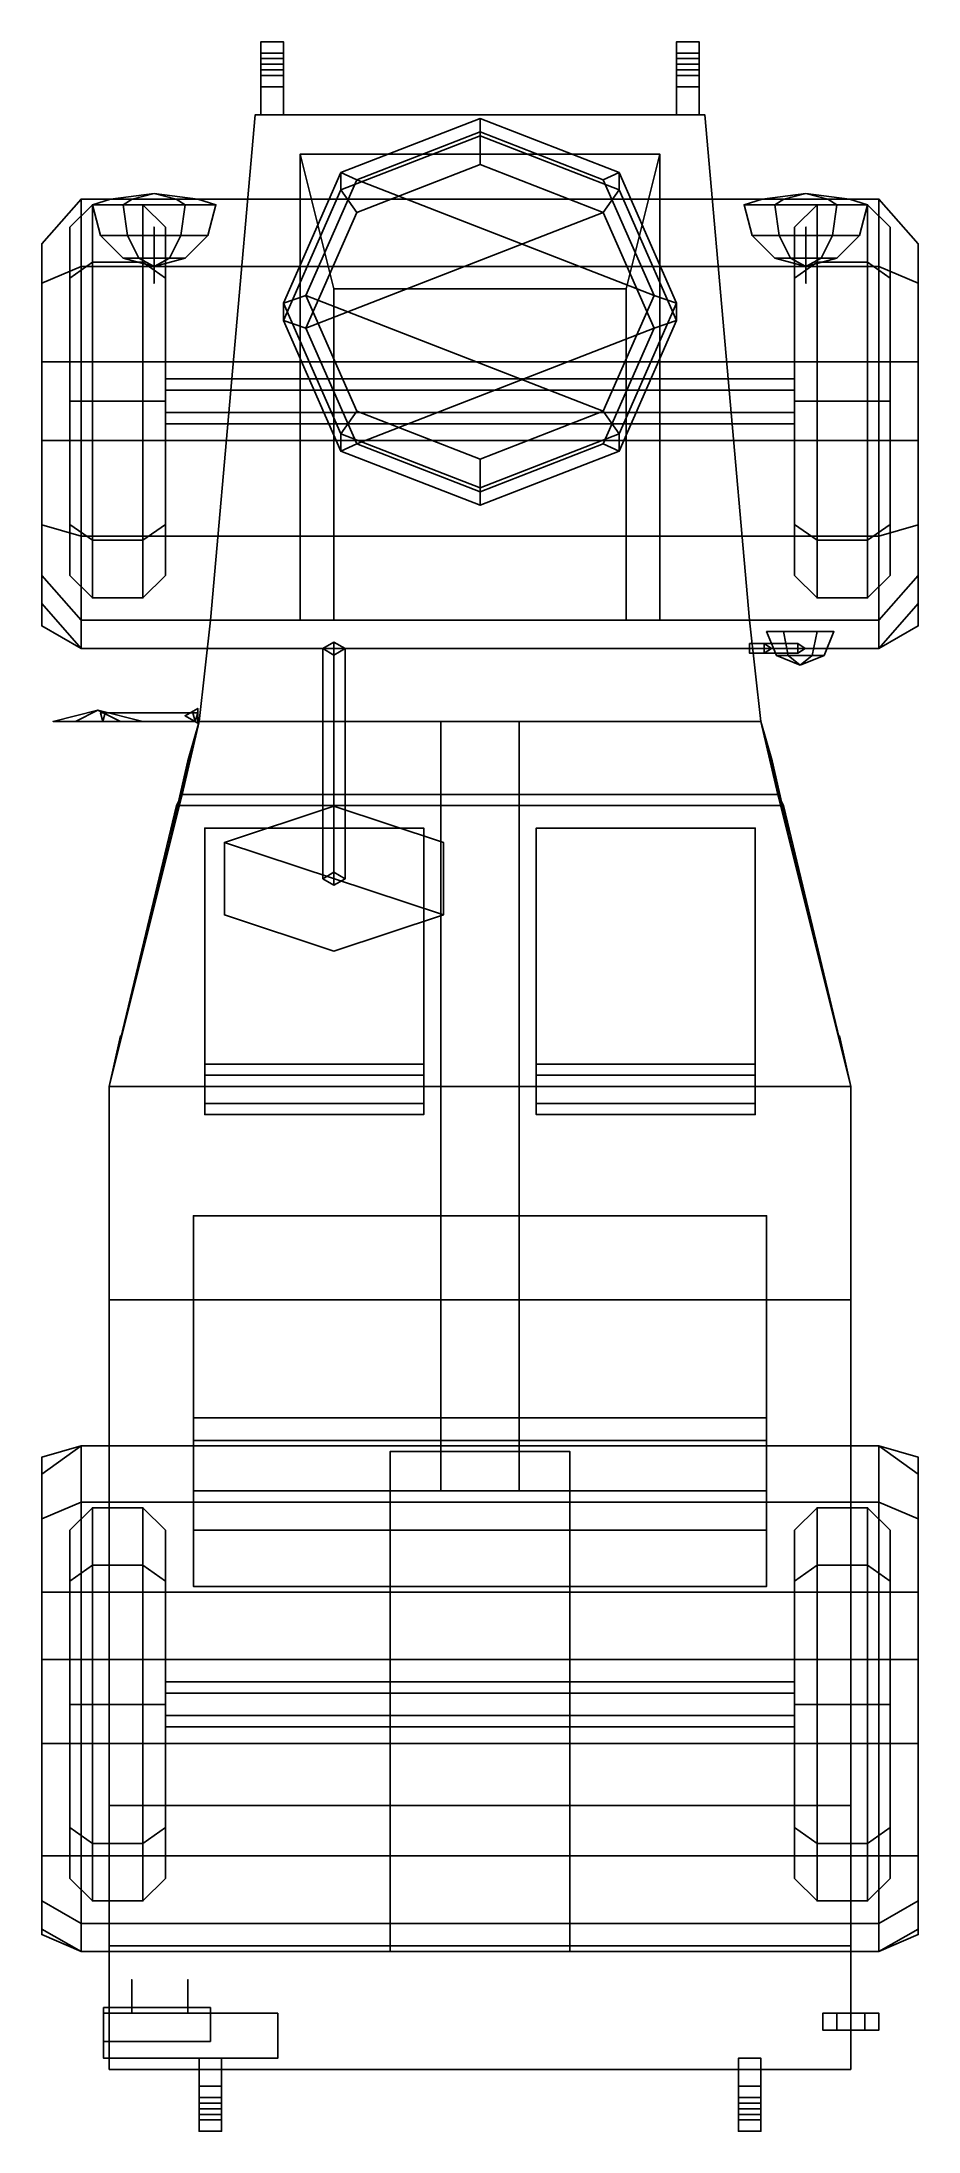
# Model space of a CAD drawing. Extents: x -0.78 to 0.78, y -1.86 to 1.86.
import ezdxf

# ---------------------------------------------------------------- set-up
doc = ezdxf.new("R2010")
doc.units = 0
doc.layers.get('0').update_dxf_attribs({"linetype": 'CONTINUOUS'})
for name, color, linetype in [('MUDGUARDS', 4, 'CONTINUOUS'), ('TENT', 1, 'CONTINUOUS'), ('WHEELS', 2, 'CONTINUOUS')]:
    doc.layers.add(name, color=color, linetype=linetype)

msp = doc.modelspace()

# ---------------------------------------------------------------- linework, layer by layer
for points in [[(-0.39, 1.84, 0.7), (-0.39, 1.86, 0.66), (-0.39, 1.83, 0.67), (-0.39, 1.82, 0.69)], [(-0.35, 1.84, 0.7), (-0.35, 1.86, 0.66), (-0.39, 1.86, 0.66), (-0.39, 1.84, 0.7)], [(-0.39, 1.86, 0.66), (-0.39, 1.83, 0.64), (-0.39, 1.81, 0.66), (-0.39, 1.83, 0.67)], [(-0.35, 1.86, 0.66), (-0.35, 1.83, 0.64), (-0.39, 1.83, 0.64), (-0.39, 1.86, 0.66)], [(-0.39, 1.8, 0.71), (-0.39, 1.84, 0.7), (-0.39, 1.82, 0.69), (-0.39, 1.78, 0.7)], [(-0.35, 1.8, 0.71), (-0.35, 1.84, 0.7), (-0.39, 1.84, 0.7), (-0.39, 1.8, 0.71)], [(-0.39, 1.83, 0.67), (-0.39, 1.81, 0.66), (-0.35, 1.81, 0.66), (-0.35, 1.83, 0.67)], [(-0.39, 1.83, 0.64), (-0.39, 1.73, 0.64), (-0.39, 1.73, 0.69), (-0.39, 1.81, 0.66)], [(-0.35, 1.83, 0.64), (-0.35, 1.73, 0.64), (-0.39, 1.73, 0.64), (-0.39, 1.83, 0.64)], [(-0.39, 1.82, 0.69), (-0.39, 1.83, 0.67), (-0.35, 1.83, 0.67), (-0.35, 1.82, 0.69)], [(-0.35, 1.83, 0.67), (-0.35, 1.86, 0.66), (-0.35, 1.84, 0.7), (-0.35, 1.82, 0.69)], [(-0.35, 1.81, 0.66), (-0.35, 1.83, 0.64), (-0.35, 1.86, 0.66), (-0.35, 1.83, 0.67)], [(-0.35, 1.82, 0.69), (-0.35, 1.84, 0.7), (-0.35, 1.8, 0.71), (-0.35, 1.78, 0.7)], [(-0.35, 1.73, 0.69), (-0.35, 1.73, 0.64), (-0.35, 1.83, 0.64), (-0.35, 1.81, 0.66)], [(0.35, 1.86, 0.66), (0.35, 1.83, 0.64), (0.35, 1.81, 0.66), (0.35, 1.83, 0.67)], [(0.39, 1.86, 0.66), (0.39, 1.83, 0.64), (0.35, 1.83, 0.64), (0.35, 1.86, 0.66)], [(0.35, 1.84, 0.7), (0.35, 1.86, 0.66), (0.35, 1.83, 0.67), (0.35, 1.82, 0.69)], [(0.39, 1.84, 0.7), (0.39, 1.86, 0.66), (0.35, 1.86, 0.66), (0.35, 1.84, 0.7)], [(0.35, 1.8, 0.71), (0.35, 1.84, 0.7), (0.35, 1.82, 0.69), (0.35, 1.78, 0.7)], [(0.39, 1.8, 0.71), (0.39, 1.84, 0.7), (0.35, 1.84, 0.7), (0.35, 1.8, 0.71)], [(0.35, 1.83, 0.64), (0.35, 1.73, 0.64), (0.35, 1.73, 0.69), (0.35, 1.81, 0.66)], [(0.39, 1.83, 0.64), (0.39, 1.73, 0.64), (0.35, 1.73, 0.64), (0.35, 1.83, 0.64)], [(0.35, 1.83, 0.67), (0.35, 1.81, 0.66), (0.39, 1.81, 0.66), (0.39, 1.83, 0.67)], [(0.35, 1.82, 0.69), (0.35, 1.83, 0.67), (0.39, 1.83, 0.67), (0.39, 1.82, 0.69)], [(0.39, 1.81, 0.66), (0.39, 1.83, 0.64), (0.39, 1.86, 0.66), (0.39, 1.83, 0.67)], [(0.39, 1.83, 0.67), (0.39, 1.86, 0.66), (0.39, 1.84, 0.7), (0.39, 1.82, 0.69)], [(0.39, 1.82, 0.69), (0.39, 1.84, 0.7), (0.39, 1.8, 0.71), (0.39, 1.78, 0.7)], [(0.39, 1.73, 0.69), (0.39, 1.73, 0.64), (0.39, 1.83, 0.64), (0.39, 1.81, 0.66)], [(-0.39, 1.78, 0.7), (-0.39, 1.82, 0.69), (-0.35, 1.82, 0.69), (-0.35, 1.78, 0.7)], [(-0.39, 1.81, 0.66), (-0.39, 1.73, 0.69), (-0.35, 1.73, 0.69), (-0.35, 1.81, 0.66)], [(-0.35, 1.78, 0.7), (-0.35, 1.8, 0.71), (-0.39, 1.8, 0.71), (-0.39, 1.78, 0.7)], [(0.35, 1.78, 0.7), (0.35, 1.82, 0.69), (0.39, 1.82, 0.69), (0.39, 1.78, 0.7)], [(0.35, 1.81, 0.66), (0.35, 1.73, 0.69), (0.39, 1.73, 0.69), (0.39, 1.81, 0.66)], [(0.39, 1.78, 0.7), (0.39, 1.8, 0.71), (0.35, 1.8, 0.71), (0.35, 1.78, 0.7)], [(-0.4, 1.73, 0.59), (-0.48, 0.83, 0.59), (-0.48, 0.83, 1.05), (-0.4, 1.73, 0.73)], [(0.4, 1.73, 0.59), (0.48, 0.83, 0.59), (-0.48, 0.83, 0.59), (-0.4, 1.73, 0.59)], [(-0.4, 1.73, 0.73), (-0.48, 0.83, 1.05), (0.48, 0.83, 1.05), (0.4, 1.73, 0.73)], [(0.4, 1.73, 0.73), (0.4, 1.73, 0.59), (-0.4, 1.73, 0.59), (-0.4, 1.73, 0.73)], [(0.48, 0.83, 1.05), (0.48, 0.83, 0.59), (0.4, 1.73, 0.59), (0.4, 1.73, 0.73)], [(-0.26, 1.42, 0.33), (-0.26, 0.83, 0.33), (-0.32, 0.83, 0.59), (-0.32, 1.66, 0.59)], [(0.32, 1.66, 0.59), (0.26, 1.42, 0.33), (-0.26, 1.42, 0.33), (-0.32, 1.66, 0.59)], [(0.32, 0.83, 0.59), (0.26, 0.83, 0.33), (0.26, 1.42, 0.33), (0.32, 1.66, 0.59)], [(-0.6189, 1.58, 0.7826), (-0.635, 1.57, 0.7547), (-0.69, 1.57, 0.85), (-0.6578, 1.58, 0.85)], [(-0.6578, 1.58, 0.85), (-0.69, 1.57, 0.85), (-0.635, 1.57, 0.9453), (-0.6189, 1.58, 0.9174)], [(-0.6753, 1.515, 0.85), (-0.69, 1.57, 0.85), (-0.635, 1.57, 0.7547), (-0.6276, 1.515, 0.7675)], [(-0.6276, 1.515, 0.9325), (-0.635, 1.57, 0.9453), (-0.69, 1.57, 0.85), (-0.6753, 1.515, 0.85)], [(-0.58, 1.59, 0.85), (-0.6189, 1.58, 0.7826), (-0.6578, 1.58, 0.85), (-0.58, 1.59, 0.85)], [(-0.58, 1.59, 0.85), (-0.6578, 1.58, 0.85), (-0.6189, 1.58, 0.9174), (-0.58, 1.59, 0.85)], [(-0.5411, 1.58, 0.7826), (-0.525, 1.57, 0.7547), (-0.635, 1.57, 0.7547), (-0.6189, 1.58, 0.7826)], [(-0.6189, 1.58, 0.9174), (-0.635, 1.57, 0.9453), (-0.525, 1.57, 0.9453), (-0.5411, 1.58, 0.9174)], [(-0.6276, 1.515, 0.7675), (-0.635, 1.57, 0.7547), (-0.525, 1.57, 0.7547), (-0.5324, 1.515, 0.7675)], [(-0.5324, 1.515, 0.9325), (-0.525, 1.57, 0.9453), (-0.635, 1.57, 0.9453), (-0.6276, 1.515, 0.9325)], [(-0.58, 1.59, 0.85), (-0.5411, 1.58, 0.7826), (-0.6189, 1.58, 0.7826), (-0.58, 1.59, 0.85)], [(-0.58, 1.59, 0.85), (-0.6189, 1.58, 0.9174), (-0.5411, 1.58, 0.9174), (-0.58, 1.59, 0.85)], [(-0.58, 1.59, 0.85), (-0.5022, 1.58, 0.85), (-0.5411, 1.58, 0.7826), (-0.58, 1.59, 0.85)], [(-0.58, 1.59, 0.85), (-0.5411, 1.58, 0.9174), (-0.5022, 1.58, 0.85), (-0.58, 1.59, 0.85)], [(-0.5022, 1.58, 0.85), (-0.47, 1.57, 0.85), (-0.525, 1.57, 0.7547), (-0.5411, 1.58, 0.7826)], [(-0.5411, 1.58, 0.9174), (-0.525, 1.57, 0.9453), (-0.47, 1.57, 0.85), (-0.5022, 1.58, 0.85)], [(-0.5324, 1.515, 0.7675), (-0.525, 1.57, 0.7547), (-0.47, 1.57, 0.85), (-0.4847, 1.515, 0.85)], [(-0.4847, 1.515, 0.85), (-0.47, 1.57, 0.85), (-0.525, 1.57, 0.9453), (-0.5324, 1.515, 0.9325)], [(0.5022, 1.58, 0.85), (0.47, 1.57, 0.85), (0.525, 1.57, 0.9453), (0.5411, 1.58, 0.9174)], [(0.5411, 1.58, 0.7826), (0.525, 1.57, 0.7547), (0.47, 1.57, 0.85), (0.5022, 1.58, 0.85)], [(0.4847, 1.515, 0.85), (0.47, 1.57, 0.85), (0.525, 1.57, 0.7547), (0.5324, 1.515, 0.7675)], [(0.5324, 1.515, 0.9325), (0.525, 1.57, 0.9453), (0.47, 1.57, 0.85), (0.4847, 1.515, 0.85)], [(0.58, 1.59, 0.85), (0.5022, 1.58, 0.85), (0.5411, 1.58, 0.9174), (0.58, 1.59, 0.85)], [(0.58, 1.59, 0.85), (0.5411, 1.58, 0.7826), (0.5022, 1.58, 0.85), (0.58, 1.59, 0.85)], [(0.5411, 1.58, 0.9174), (0.525, 1.57, 0.9453), (0.635, 1.57, 0.9453), (0.6189, 1.58, 0.9174)], [(0.6189, 1.58, 0.7826), (0.635, 1.57, 0.7547), (0.525, 1.57, 0.7547), (0.5411, 1.58, 0.7826)], [(0.5324, 1.515, 0.7675), (0.525, 1.57, 0.7547), (0.635, 1.57, 0.7547), (0.6276, 1.515, 0.7675)], [(0.6276, 1.515, 0.9325), (0.635, 1.57, 0.9453), (0.525, 1.57, 0.9453), (0.5324, 1.515, 0.9325)], [(0.58, 1.59, 0.85), (0.5411, 1.58, 0.9174), (0.6189, 1.58, 0.9174), (0.58, 1.59, 0.85)], [(0.58, 1.59, 0.85), (0.6189, 1.58, 0.7826), (0.5411, 1.58, 0.7826), (0.58, 1.59, 0.85)], [(0.58, 1.59, 0.85), (0.6189, 1.58, 0.9174), (0.6578, 1.58, 0.85), (0.58, 1.59, 0.85)], [(0.58, 1.59, 0.85), (0.6578, 1.58, 0.85), (0.6189, 1.58, 0.7826), (0.58, 1.59, 0.85)], [(0.6189, 1.58, 0.9174), (0.635, 1.57, 0.9453), (0.69, 1.57, 0.85), (0.6578, 1.58, 0.85)], [(0.6578, 1.58, 0.85), (0.69, 1.57, 0.85), (0.635, 1.57, 0.7547), (0.6189, 1.58, 0.7826)], [(0.6276, 1.515, 0.7675), (0.635, 1.57, 0.7547), (0.69, 1.57, 0.85), (0.6753, 1.515, 0.85)], [(0.6753, 1.515, 0.85), (0.69, 1.57, 0.85), (0.635, 1.57, 0.9453), (0.6276, 1.515, 0.9325)], [(-0.58, 1.53, 0.64), (-0.58, 1.43, 0.73), (-0.58, 1.48, 0.8), (-0.58, 1.53, 0.77)], [(-0.58, 1.43, 0.73), (-0.58, 1.53, 0.64), (-0.58, 1.53, 0.77), (-0.58, 1.48, 0.8)], [(0.58, 1.43, 0.73), (0.58, 1.53, 0.64), (0.58, 1.53, 0.77), (0.58, 1.48, 0.8)], [(0.58, 1.53, 0.64), (0.58, 1.43, 0.73), (0.58, 1.48, 0.8), (0.58, 1.53, 0.77)], [(-0.635, 1.4747, 0.85), (-0.6753, 1.515, 0.85), (-0.6276, 1.515, 0.7675), (-0.6075, 1.4747, 0.8024)], [(-0.6075, 1.4747, 0.8976), (-0.6276, 1.515, 0.9325), (-0.6753, 1.515, 0.85), (-0.635, 1.4747, 0.85)], [(-0.6075, 1.4747, 0.8024), (-0.6276, 1.515, 0.7675), (-0.5324, 1.515, 0.7675), (-0.5525, 1.4747, 0.8024)], [(-0.5525, 1.4747, 0.8976), (-0.5324, 1.515, 0.9325), (-0.6276, 1.515, 0.9325), (-0.6075, 1.4747, 0.8976)], [(-0.5525, 1.4747, 0.8024), (-0.5324, 1.515, 0.7675), (-0.4847, 1.515, 0.85), (-0.525, 1.4747, 0.85)], [(-0.525, 1.4747, 0.85), (-0.4847, 1.515, 0.85), (-0.5324, 1.515, 0.9325), (-0.5525, 1.4747, 0.8976)], [(0.525, 1.4747, 0.85), (0.4847, 1.515, 0.85), (0.5324, 1.515, 0.7675), (0.5525, 1.4747, 0.8024)], [(0.5525, 1.4747, 0.8976), (0.5324, 1.515, 0.9325), (0.4847, 1.515, 0.85), (0.525, 1.4747, 0.85)], [(0.5525, 1.4747, 0.8024), (0.5324, 1.515, 0.7675), (0.6276, 1.515, 0.7675), (0.6075, 1.4747, 0.8024)], [(0.6075, 1.4747, 0.8976), (0.6276, 1.515, 0.9325), (0.5324, 1.515, 0.9325), (0.5525, 1.4747, 0.8976)], [(0.6075, 1.4747, 0.8024), (0.6276, 1.515, 0.7675), (0.6753, 1.515, 0.85), (0.635, 1.4747, 0.85)], [(0.635, 1.4747, 0.85), (0.6753, 1.515, 0.85), (0.6276, 1.515, 0.9325), (0.6075, 1.4747, 0.8976)], [(-0.58, 1.46, 0.85), (-0.635, 1.4747, 0.85), (-0.6075, 1.4747, 0.8024), (-0.58, 1.46, 0.85)], [(-0.58, 1.46, 0.85), (-0.6075, 1.4747, 0.8976), (-0.635, 1.4747, 0.85), (-0.58, 1.46, 0.85)], [(-0.58, 1.46, 0.85), (-0.6075, 1.4747, 0.8024), (-0.5525, 1.4747, 0.8024), (-0.58, 1.46, 0.85)], [(-0.58, 1.46, 0.85), (-0.5525, 1.4747, 0.8976), (-0.6075, 1.4747, 0.8976), (-0.58, 1.46, 0.85)], [(-0.58, 1.46, 0.85), (-0.5525, 1.4747, 0.8024), (-0.525, 1.4747, 0.85), (-0.58, 1.46, 0.85)], [(-0.58, 1.46, 0.85), (-0.525, 1.4747, 0.85), (-0.5525, 1.4747, 0.8976), (-0.58, 1.46, 0.85)], [(0.58, 1.46, 0.85), (0.525, 1.4747, 0.85), (0.5525, 1.4747, 0.8024), (0.58, 1.46, 0.85)], [(0.58, 1.46, 0.85), (0.5525, 1.4747, 0.8976), (0.525, 1.4747, 0.85), (0.58, 1.46, 0.85)], [(0.58, 1.46, 0.85), (0.5525, 1.4747, 0.8024), (0.6075, 1.4747, 0.8024), (0.58, 1.46, 0.85)], [(0.58, 1.46, 0.85), (0.6075, 1.4747, 0.8976), (0.5525, 1.4747, 0.8976), (0.58, 1.46, 0.85)], [(0.58, 1.46, 0.85), (0.6075, 1.4747, 0.8024), (0.635, 1.4747, 0.85), (0.58, 1.46, 0.85)], [(0.58, 1.46, 0.85), (0.635, 1.4747, 0.85), (0.6075, 1.4747, 0.8976), (0.58, 1.46, 0.85)], [(0.26, 1.42, 0.33), (0.26, 0.83, 0.33), (-0.26, 0.83, 0.33), (-0.26, 1.42, 0.33)], [(-0.48, 0.83, 0.33), (-0.5, 0.65, 0.33), (-0.5, 0.65, 1.11), (-0.48, 0.83, 1.05)], [(0.48, 0.83, 0.33), (0.5, 0.65, 0.33), (-0.5, 0.65, 0.33), (-0.48, 0.83, 0.33)], [(-0.48, 0.83, 1.05), (-0.5, 0.65, 1.11), (0.5, 0.65, 1.11), (0.48, 0.83, 1.05)], [(0.48, 0.83, 0.59), (0.48, 0.83, 0.33), (-0.48, 0.83, 0.33), (-0.48, 0.83, 0.59)], [(0.5, 0.65, 1.11), (0.5, 0.65, 0.33), (0.48, 0.83, 0.33), (0.48, 0.83, 1.05)], [(-0.28, 0.37, 0.99), (-0.26, 0.3815, 1.0064), (-0.26, 0.791, 0.7196), (-0.28, 0.7796, 0.7032)], [(-0.26, 0.3815, 1.0064), (-0.24, 0.37, 0.99), (-0.24, 0.7796, 0.7032), (-0.26, 0.791, 0.7196)], [(0.5057, 0.7713, 0.9686), (0.5057, 0.7887, 0.9686), (0.48, 0.7887, 0.975), (0.48, 0.7713, 0.975)], [(0.5057, 0.7887, 0.9686), (0.5187, 0.78, 0.9611), (0.48, 0.78, 0.96), (0.48, 0.7887, 0.975)], [(0.5187, 0.78, 0.9611), (0.5057, 0.7887, 0.9686), (0.5657, 0.7887, 1.0725), (0.5787, 0.78, 1.065)], [(0.5057, 0.7887, 0.9686), (0.5057, 0.7713, 0.9686), (0.5657, 0.7713, 1.0725), (0.5657, 0.7887, 1.0725)], [(0.5276, 0.7676, 1.1), (0.51, 0.81, 1.1), (0.54, 0.81, 1.048), (0.5488, 0.7676, 1.0633)], [(0.5488, 0.7676, 1.1367), (0.54, 0.81, 1.152), (0.51, 0.81, 1.1), (0.5276, 0.7676, 1.1)], [(0.6, 0.81, 1.152), (0.63, 0.81, 1.1), (0.51, 0.81, 1.1), (0.54, 0.81, 1.152)], [(0.63, 0.81, 1.1), (0.6, 0.81, 1.048), (0.54, 0.81, 1.048), (0.51, 0.81, 1.1)], [(0.5488, 0.7676, 1.0633), (0.54, 0.81, 1.048), (0.6, 0.81, 1.048), (0.5912, 0.7676, 1.0633)], [(0.5912, 0.7676, 1.1367), (0.6, 0.81, 1.152), (0.54, 0.81, 1.152), (0.5488, 0.7676, 1.1367)], [(0.5912, 0.7676, 1.0633), (0.6, 0.81, 1.048), (0.63, 0.81, 1.1), (0.6124, 0.7676, 1.1)], [(0.6124, 0.7676, 1.1), (0.63, 0.81, 1.1), (0.6, 0.81, 1.152), (0.5912, 0.7676, 1.1367)], [(-0.26, 0.3585, 0.9736), (-0.28, 0.37, 0.99), (-0.28, 0.7796, 0.7032), (-0.26, 0.7681, 0.6868)], [(-0.24, 0.37, 0.99), (-0.26, 0.3585, 0.9736), (-0.26, 0.7681, 0.6868), (-0.24, 0.7796, 0.7032)], [(0.5187, 0.78, 0.9611), (0.5057, 0.7713, 0.9686), (0.48, 0.7713, 0.975), (0.48, 0.78, 0.96)], [(0.5057, 0.7713, 0.9686), (0.5187, 0.78, 0.9611), (0.5787, 0.78, 1.065), (0.5657, 0.7713, 1.0725)], [(0.57, 0.75, 1.1), (0.5276, 0.7676, 1.1), (0.5488, 0.7676, 1.0633), (0.57, 0.75, 1.1)], [(0.57, 0.75, 1.1), (0.5488, 0.7676, 1.1367), (0.5276, 0.7676, 1.1), (0.57, 0.75, 1.1)], [(0.57, 0.75, 1.1), (0.5488, 0.7676, 1.0633), (0.5912, 0.7676, 1.0633), (0.57, 0.75, 1.1)], [(0.57, 0.75, 1.1), (0.5912, 0.7676, 1.1367), (0.5488, 0.7676, 1.1367), (0.57, 0.75, 1.1)], [(0.57, 0.75, 1.1), (0.5912, 0.7676, 1.0633), (0.6124, 0.7676, 1.1), (0.57, 0.75, 1.1)], [(0.57, 0.75, 1.1), (0.6124, 0.7676, 1.1), (0.5912, 0.7676, 1.1367), (0.57, 0.75, 1.1)], [(-0.72, 0.65, 1.1707), (-0.76, 0.65, 1.24), (-0.68, 0.67, 1.24)], [(-0.76, 0.65, 1.24), (-0.72, 0.65, 1.3093), (-0.68, 0.67, 1.24)], [(-0.64, 0.65, 1.1707), (-0.72, 0.65, 1.1707), (-0.68, 0.67, 1.24)], [(-0.72, 0.65, 1.3093), (-0.64, 0.65, 1.3093), (-0.68, 0.67, 1.24)], [(-0.6, 0.65, 1.24), (-0.64, 0.65, 1.1707), (-0.68, 0.67, 1.24)], [(-0.64, 0.65, 1.3093), (-0.6, 0.65, 1.24), (-0.68, 0.67, 1.24)], [(-0.5025, 0.673, 1.05), (-0.525, 0.66, 1.05), (-0.525, 0.66, 1.15), (-0.5025, 0.673, 1.15)], [(-0.525, 0.66, 1.15), (-0.5025, 0.647, 1.15), (-0.5025, 0.673, 1.15)], [(-0.5025, 0.673, 1.05), (-0.5025, 0.673, 1.05), (-0.5025, 0.647, 1.05), (-0.525, 0.66, 1.05)], [(-0.5025, 0.647, 1.05), (-0.5025, 0.673, 1.05), (-0.5025, 0.673, 1.15), (-0.5025, 0.647, 1.15)], [(-0.6, 0.65, 1.24), (-0.64, 0.65, 1.3093), (-0.72, 0.65, 1.3093), (-0.76, 0.65, 1.24)], [(-0.64, 0.65, 1.1707), (-0.6, 0.65, 1.24), (-0.76, 0.65, 1.24), (-0.72, 0.65, 1.1707)], [(-0.5025, 0.665, 1.1475), (-0.5111, 0.665, 1.1325), (-0.6757, 0.665, 1.2275), (-0.667, 0.665, 1.2425)], [(-0.5111, 0.665, 1.1325), (-0.5068, 0.65, 1.14), (-0.6713, 0.65, 1.235), (-0.6757, 0.665, 1.2275)], [(-0.5068, 0.65, 1.14), (-0.5025, 0.665, 1.1475), (-0.667, 0.665, 1.2425), (-0.6713, 0.65, 1.235)], [(-0.5, 0.65, 0.35), (-0.66, 0, 0.35), (0.66, 0, 0.35), (0.5, 0.65, 0.35)], [(0.5, 0.65, 0.33), (0.66, 0, 0.33), (-0.66, 0, 0.33), (-0.5, 0.65, 0.33)], [(-0.5, 0.65, 0.33), (-0.66, 0, 0.33), (-0.66, 0, 1.11), (-0.5, 0.65, 1.11)], [(-0.66, 0, 0.33), (-0.5, 0.65, 0.33), (-0.5, 0.65, 1.11), (-0.66, 0, 1.11)], [(-0.525, 0.66, 1.05), (-0.5025, 0.647, 1.05), (-0.5025, 0.647, 1.15), (-0.525, 0.66, 1.15)], [(-0.5, 0.65, 1.11), (-0.5, 0.65, 0.35), (0.5, 0.65, 0.35), (0.5, 0.65, 1.11)], [(-0.07, 0.65, 0.33), (-0.07, -0.65, 0.33), (-0.07, -0.72, 0.51), (-0.07, 0.65, 0.51)], [(-0.07, 0.65, 0.51), (-0.07, -0.72, 0.51), (0.07, -0.72, 0.51), (0.07, 0.65, 0.51)], [(0.07, -0.72, 0.51), (0.07, -0.65, 0.33), (0.07, 0.65, 0.33), (0.07, 0.65, 0.51)], [(0.5, 0.65, 0.33), (0.66, 0, 0.33), (0.66, 0, 1.11), (0.5, 0.65, 1.11)], [(0.66, 0, 0.33), (0.5, 0.65, 0.33), (0.5, 0.65, 1.11), (0.66, 0, 1.11)], [(-0.26, 0.4991, 1.1743), (-0.0651, 0.4345, 1.0822), (-0.0651, 0.3055, 0.8978), (-0.4549, 0.4345, 1.0822)], [(-0.0651, 0.4345, 1.0822), (-0.26, 0.4991, 1.1743), (-0.4549, 0.4345, 1.0822), (-0.0651, 0.3055, 0.8978)], [(-0.49, 0.46, 0.63), (-0.1, 0.46, 0.63), (-0.1, 0.46, 0.35), (-0.49, 0.46, 0.35)], [(-0.49, 0.46, 0.35), (-0.49, -0.03, 0.35), (-0.49, -0.03, 0.63), (-0.49, 0.46, 0.63)], [(-0.49, 0.04, 0.63), (-0.1, 0.04, 0.63), (-0.1, 0.46, 0.63), (-0.49, 0.46, 0.63)], [(-0.1, 0.46, 0.63), (-0.1, -0.03, 0.63), (-0.1, -0.03, 0.35), (-0.1, 0.46, 0.35)], [(0.1, 0.04, 0.63), (0.49, 0.04, 0.63), (0.49, 0.46, 0.63), (0.1, 0.46, 0.63)], [(0.1, 0.46, 0.63), (0.49, 0.46, 0.63), (0.49, 0.46, 0.35), (0.1, 0.46, 0.35)], [(0.1, 0.46, 0.35), (0.1, -0.03, 0.35), (0.1, -0.03, 0.63), (0.1, 0.46, 0.63)], [(0.49, 0.46, 0.63), (0.49, -0.03, 0.63), (0.49, -0.03, 0.35), (0.49, 0.46, 0.35)], [(-0.4549, 0.4345, 1.0822), (-0.0651, 0.3055, 0.8978), (-0.26, 0.2409, 0.8057), (-0.4549, 0.3055, 0.8978)], [(-0.0651, 0.3055, 0.8978), (-0.4549, 0.4345, 1.0822), (-0.4549, 0.3055, 0.8978), (-0.26, 0.2409, 0.8057)], [(-0.49, 0.04, 0.63), (-0.49, -0.03, 0.63), (-0.49, -0.05, 1.16), (-0.49, 0.02, 1.16)], [(-0.49, 0.02, 1.16), (-0.1, 0.02, 1.16), (-0.1, 0.04, 0.63), (-0.49, 0.04, 0.63)], [(-0.1, 0.02, 1.16), (-0.1, -0.05, 1.16), (-0.1, -0.03, 0.63), (-0.1, 0.04, 0.63)], [(0.1, 0.04, 0.63), (0.1, -0.03, 0.63), (0.1, -0.05, 1.16), (0.1, 0.02, 1.16)], [(0.1, 0.02, 1.16), (0.49, 0.02, 1.16), (0.49, 0.04, 0.63), (0.1, 0.04, 0.63)], [(0.49, 0.02, 1.16), (0.49, -0.05, 1.16), (0.49, -0.03, 0.63), (0.49, 0.04, 0.63)], [(0.66, 0, 0.33), (0.66, -0.64, 0.33), (-0.66, -0.64, 0.33), (-0.66, 0, 0.33)], [(-0.66, 0, 0.35), (-0.66, -0.64, 0.35), (0.66, -0.64, 0.35), (0.66, 0, 0.35)], [(-0.66, 0, 0.33), (-0.66, -0.64, 0.33), (-0.66, -0.64, 1.11), (-0.66, 0, 1.11)], [(-0.66, -0.64, 0.33), (-0.66, 0, 0.33), (-0.66, 0, 1.11), (-0.66, -0.64, 1.11)], [(-0.49, -0.05, 1.16), (-0.1, -0.05, 1.16), (-0.1, 0.02, 1.16), (-0.49, 0.02, 1.16)], [(0.1, -0.05, 1.16), (0.49, -0.05, 1.16), (0.49, 0.02, 1.16), (0.1, 0.02, 1.16)], [(0.66, 0, 0.33), (0.66, -0.64, 0.33), (0.66, -0.64, 1.11), (0.66, 0, 1.11)], [(0.66, -0.64, 0.33), (0.66, 0, 0.33), (0.66, 0, 1.11), (0.66, -0.64, 1.11)], [(-0.49, -0.03, 0.63), (-0.1, -0.03, 0.63), (-0.1, -0.05, 1.16), (-0.49, -0.05, 1.16)], [(-0.49, -0.03, 0.35), (-0.1, -0.03, 0.35), (-0.1, -0.03, 0.63), (-0.49, -0.03, 0.63)], [(0.1, -0.03, 0.35), (0.49, -0.03, 0.35), (0.49, -0.03, 0.63), (0.1, -0.03, 0.63)], [(0.1, -0.03, 0.63), (0.49, -0.03, 0.63), (0.49, -0.05, 1.16), (0.1, -0.05, 1.16)], [(-0.51, -0.63, 0.63), (0.51, -0.63, 0.63), (0.51, -0.23, 0.63), (-0.51, -0.23, 0.63)], [(-0.51, -0.23, 0.35), (-0.51, -0.59, 0.35), (-0.51, -0.72, 0.63), (-0.51, -0.23, 0.63)], [(-0.51, -0.23, 0.63), (0.51, -0.23, 0.63), (0.51, -0.23, 0.35), (-0.51, -0.23, 0.35)], [(0.51, -0.23, 0.63), (0.51, -0.72, 0.63), (0.51, -0.59, 0.35), (0.51, -0.23, 0.35)], [(-0.51, -0.59, 0.35), (0.51, -0.59, 0.35), (0.51, -0.72, 0.63), (-0.51, -0.72, 0.63)], [(-0.51, -0.79, 1.19), (0.51, -0.79, 1.19), (0.51, -0.63, 0.63), (-0.51, -0.63, 0.63)], [(-0.51, -0.63, 0.63), (-0.51, -0.72, 0.63), (-0.51, -0.89, 1.19), (-0.51, -0.79, 1.19)], [(0.51, -0.79, 1.19), (0.51, -0.89, 1.19), (0.51, -0.72, 0.63), (0.51, -0.63, 0.63)], [(-0.66, -0.64, 0.46), (-0.66, -0.74, 0.66), (-0.66, -0.74, 1.11), (-0.66, -0.64, 1.11)], [(-0.66, -0.74, 0.66), (-0.66, -0.64, 0.46), (-0.66, -0.64, 1.11), (-0.66, -0.74, 1.11)], [(-0.16, -0.65, 0.33), (-0.16, -1.54, 0.33), (-0.16, -1.54, 0.51), (-0.16, -0.72, 0.51)], [(0.16, -0.65, 0.33), (0.16, -1.54, 0.33), (-0.16, -1.54, 0.33), (-0.16, -0.65, 0.33)], [(0.16, -1.54, 0.51), (0.16, -1.54, 0.33), (0.16, -0.65, 0.33), (0.16, -0.72, 0.51)], [(0.66, -0.74, 0.66), (0.66, -0.64, 0.46), (0.66, -0.64, 1.11), (0.66, -0.74, 1.11)], [(0.66, -0.64, 0.46), (0.66, -0.74, 0.66), (0.66, -0.74, 1.11), (0.66, -0.64, 1.11)], [(-0.66, -0.74, 0.66), (-0.66, -0.9, 0.78), (-0.66, -0.9, 1.11), (-0.66, -0.74, 1.11)], [(-0.66, -0.9, 0.78), (-0.66, -0.74, 0.66), (-0.66, -0.74, 1.11), (-0.66, -0.9, 1.11)], [(-0.51, -0.72, 0.63), (0.51, -0.72, 0.63), (0.51, -0.89, 1.19), (-0.51, -0.89, 1.19)], [(-0.16, -0.72, 0.51), (-0.16, -1.54, 0.51), (0.16, -1.54, 0.51), (0.16, -0.72, 0.51)], [(0.66, -0.9, 0.78), (0.66, -0.74, 0.66), (0.66, -0.74, 1.11), (0.66, -0.9, 1.11)], [(0.66, -0.74, 0.66), (0.66, -0.9, 0.78), (0.66, -0.9, 1.11), (0.66, -0.74, 1.11)], [(-0.51, -0.89, 1.19), (0.51, -0.89, 1.19), (0.51, -0.79, 1.19), (-0.51, -0.79, 1.19)], [(-0.66, -1.09, 0.82), (-0.66, -1.54, 1.11), (-0.66, -0.9, 1.11), (-0.66, -0.9, 0.78)], [(-0.66, -0.9, 1.11), (-0.66, -1.54, 1.11), (0.66, -1.54, 1.11), (0.66, -0.9, 1.11)], [(0.66, -0.9, 1.11), (0.66, -1.54, 1.11), (0.66, -1.09, 0.82), (0.66, -0.9, 0.78)], [(-0.66, -1.4, 0.69), (-0.66, -1.75, 0.69), (-0.66, -1.54, 1.11), (-0.66, -1.09, 0.82)], [(0.66, -1.54, 1.11), (0.66, -1.75, 0.69), (0.66, -1.4, 0.69), (0.66, -1.09, 0.82)], [(-0.66, -1.53, 0.51), (-0.66, -1.75, 0.51), (-0.66, -1.75, 0.69), (-0.66, -1.4, 0.69)], [(0.66, -1.75, 0.69), (0.66, -1.75, 0.51), (0.66, -1.53, 0.51), (0.66, -1.4, 0.69)], [(0.66, -1.53, 0.51), (0.66, -1.75, 0.51), (-0.66, -1.75, 0.51), (-0.66, -1.53, 0.51)], [(-0.66, -1.54, 1.11), (-0.66, -1.75, 0.69), (0.66, -1.75, 0.69), (0.66, -1.54, 1.11)], [(-0.16, -1.54, 0.51), (-0.16, -1.54, 0.33), (0.16, -1.54, 0.33), (0.16, -1.54, 0.51)], [(-0.62, -1.65, 0.96), (-0.62, -1.64, 0.91), (-0.62, -1.59, 1.01), (-0.62, -1.65, 1.02)], [(-0.62, -1.64, 0.91), (-0.62, -1.65, 0.96), (-0.62, -1.65, 1.02), (-0.62, -1.59, 1.01)], [(-0.52, -1.64, 0.91), (-0.52, -1.65, 0.96), (-0.52, -1.65, 1.02), (-0.52, -1.59, 1.01)], [(-0.52, -1.65, 0.96), (-0.52, -1.64, 0.91), (-0.52, -1.59, 1.01), (-0.52, -1.65, 1.02)], [(0.66, -1.65, 0.96), (0.66, -1.64, 0.91), (0.66, -1.59, 1.01), (0.66, -1.65, 1.02)], [(0.66, -1.64, 0.91), (0.66, -1.65, 0.96), (0.66, -1.65, 1.02), (0.66, -1.59, 1.01)], [(-0.48, -1.64, 0.95), (-0.48, -1.7, 0.95), (-0.67, -1.7, 0.95), (-0.67, -1.64, 0.95)], [(-0.67, -1.7, 1.04), (-0.48, -1.7, 1.04), (-0.48, -1.64, 1.04), (-0.67, -1.64, 1.04)], [(-0.67, -1.64, 1.04), (-0.48, -1.64, 1.04), (-0.48, -1.64, 0.95), (-0.67, -1.64, 0.95)], [(-0.67, -1.64, 0.95), (-0.67, -1.7, 0.95), (-0.67, -1.7, 1.04), (-0.67, -1.64, 1.04)], [(-0.67, -1.73, 0.76), (-0.67, -1.65, 0.93), (-0.36, -1.65, 0.93), (-0.36, -1.73, 0.76)], [(-0.67, -1.65, 0.93), (-0.67, -1.73, 0.76), (-0.36, -1.73, 0.76), (-0.36, -1.65, 0.93)], [(-0.48, -1.64, 1.04), (-0.48, -1.7, 1.04), (-0.48, -1.7, 0.95), (-0.48, -1.64, 0.95)], [(0.635, -1.65, 1.0433), (0.61, -1.65, 1), (0.61, -1.68, 1), (0.635, -1.68, 1.0433)], [(0.61, -1.65, 1), (0.635, -1.65, 0.9567), (0.635, -1.68, 0.9567), (0.61, -1.68, 1)], [(0.71, -1.65, 1), (0.61, -1.65, 1), (0.635, -1.65, 1.0433), (0.685, -1.65, 1.0433)], [(0.685, -1.65, 0.9567), (0.635, -1.65, 0.9567), (0.61, -1.65, 1), (0.71, -1.65, 1)], [(0.685, -1.65, 1.0433), (0.635, -1.65, 1.0433), (0.635, -1.68, 1.0433), (0.685, -1.68, 1.0433)], [(0.635, -1.65, 0.9567), (0.685, -1.65, 0.9567), (0.685, -1.68, 0.9567), (0.635, -1.68, 0.9567)], [(0.71, -1.65, 1), (0.685, -1.65, 1.0433), (0.685, -1.68, 1.0433), (0.71, -1.68, 1)], [(0.685, -1.65, 0.9567), (0.71, -1.65, 1), (0.71, -1.68, 1), (0.685, -1.68, 0.9567)], [(-0.67, -1.7, 0.95), (-0.48, -1.7, 0.95), (-0.48, -1.7, 1.04), (-0.67, -1.7, 1.04)], [(0.685, -1.68, 1.0433), (0.635, -1.68, 1.0433), (0.61, -1.68, 1), (0.71, -1.68, 1)], [(0.71, -1.68, 1), (0.61, -1.68, 1), (0.635, -1.68, 0.9567), (0.685, -1.68, 0.9567)], [(-0.46, -1.81, 0.68), (-0.46, -1.73, 0.71), (-0.5, -1.73, 0.71), (-0.5, -1.81, 0.68)], [(-0.5, -1.73, 0.71), (-0.5, -1.73, 0.66), (-0.5, -1.83, 0.66), (-0.5, -1.81, 0.68)], [(-0.5, -1.83, 0.66), (-0.5, -1.73, 0.66), (-0.46, -1.73, 0.66), (-0.46, -1.83, 0.66)], [(-0.46, -1.83, 0.66), (-0.46, -1.73, 0.66), (-0.46, -1.73, 0.71), (-0.46, -1.81, 0.68)], [(0.5, -1.81, 0.68), (0.5, -1.73, 0.71), (0.46, -1.73, 0.71), (0.46, -1.81, 0.68)], [(0.46, -1.73, 0.71), (0.46, -1.73, 0.66), (0.46, -1.83, 0.66), (0.46, -1.81, 0.68)], [(0.46, -1.83, 0.66), (0.46, -1.73, 0.66), (0.5, -1.73, 0.66), (0.5, -1.83, 0.66)], [(0.5, -1.83, 0.66), (0.5, -1.73, 0.66), (0.5, -1.73, 0.71), (0.5, -1.81, 0.68)], [(-0.66, -1.75, 0.69), (-0.66, -1.75, 0.51), (0.66, -1.75, 0.51), (0.66, -1.75, 0.69)], [(-0.46, -1.78, 0.72), (-0.46, -1.82, 0.71), (-0.5, -1.82, 0.71), (-0.5, -1.78, 0.72)], [(-0.5, -1.82, 0.71), (-0.5, -1.84, 0.72), (-0.5, -1.8, 0.73), (-0.5, -1.78, 0.72)], [(-0.5, -1.78, 0.72), (-0.5, -1.8, 0.73), (-0.46, -1.8, 0.73), (-0.46, -1.78, 0.72)], [(-0.46, -1.8, 0.73), (-0.46, -1.84, 0.72), (-0.46, -1.82, 0.71), (-0.46, -1.78, 0.72)], [(0.46, -1.78, 0.72), (0.46, -1.8, 0.73), (0.5, -1.8, 0.73), (0.5, -1.78, 0.72)], [(0.5, -1.78, 0.72), (0.5, -1.82, 0.71), (0.46, -1.82, 0.71), (0.46, -1.78, 0.72)], [(0.46, -1.82, 0.71), (0.46, -1.84, 0.72), (0.46, -1.8, 0.73), (0.46, -1.78, 0.72)], [(0.5, -1.8, 0.73), (0.5, -1.84, 0.72), (0.5, -1.82, 0.71), (0.5, -1.78, 0.72)], [(-0.5, -1.8, 0.73), (-0.5, -1.84, 0.72), (-0.46, -1.84, 0.72), (-0.46, -1.8, 0.73)], [(-0.5, -1.81, 0.68), (-0.5, -1.83, 0.66), (-0.5, -1.86, 0.68), (-0.5, -1.83, 0.69)], [(-0.46, -1.83, 0.69), (-0.46, -1.81, 0.68), (-0.5, -1.81, 0.68), (-0.5, -1.83, 0.69)], [(-0.5, -1.83, 0.69), (-0.5, -1.86, 0.68), (-0.5, -1.84, 0.72), (-0.5, -1.82, 0.71)], [(-0.46, -1.82, 0.71), (-0.46, -1.83, 0.69), (-0.5, -1.83, 0.69), (-0.5, -1.82, 0.71)], [(-0.46, -1.86, 0.68), (-0.46, -1.83, 0.66), (-0.46, -1.81, 0.68), (-0.46, -1.83, 0.69)], [(-0.46, -1.84, 0.72), (-0.46, -1.86, 0.68), (-0.46, -1.83, 0.69), (-0.46, -1.82, 0.71)], [(0.46, -1.8, 0.73), (0.46, -1.84, 0.72), (0.5, -1.84, 0.72), (0.5, -1.8, 0.73)], [(0.46, -1.81, 0.68), (0.46, -1.83, 0.66), (0.46, -1.86, 0.68), (0.46, -1.83, 0.69)], [(0.5, -1.83, 0.69), (0.5, -1.81, 0.68), (0.46, -1.81, 0.68), (0.46, -1.83, 0.69)], [(0.5, -1.82, 0.71), (0.5, -1.83, 0.69), (0.46, -1.83, 0.69), (0.46, -1.82, 0.71)], [(0.46, -1.83, 0.69), (0.46, -1.86, 0.68), (0.46, -1.84, 0.72), (0.46, -1.82, 0.71)], [(0.5, -1.86, 0.68), (0.5, -1.83, 0.66), (0.5, -1.81, 0.68), (0.5, -1.83, 0.69)], [(0.5, -1.84, 0.72), (0.5, -1.86, 0.68), (0.5, -1.83, 0.69), (0.5, -1.82, 0.71)], [(-0.5, -1.86, 0.68), (-0.5, -1.83, 0.66), (-0.46, -1.83, 0.66), (-0.46, -1.86, 0.68)], [(-0.5, -1.84, 0.72), (-0.5, -1.86, 0.68), (-0.46, -1.86, 0.68), (-0.46, -1.84, 0.72)], [(0.46, -1.86, 0.68), (0.46, -1.83, 0.66), (0.5, -1.83, 0.66), (0.5, -1.86, 0.68)], [(0.46, -1.84, 0.72), (0.46, -1.86, 0.68), (0.5, -1.86, 0.68), (0.5, -1.84, 0.72)]]:
    msp.add_3dface(points)
at = {"layer": 'MUDGUARDS'}
for points in [[(-0.78, 1.43, 0.66), (-0.78, 1.5, 0.59), (-0.71, 1.58, 0.59), (-0.71, 1.46, 0.73)], [(-0.78, 1.5, 0.59), (-0.78, 1.43, 0.66), (-0.71, 1.46, 0.73), (-0.71, 1.58, 0.59)], [(-0.71, 1.46, 0.73), (-0.71, 1.58, 0.59), (0.71, 1.58, 0.59), (0.71, 1.46, 0.73)], [(-0.71, 1.58, 0.59), (-0.71, 1.46, 0.73), (0.71, 1.46, 0.73), (0.71, 1.58, 0.59)], [(0.78, 1.43, 0.66), (0.78, 1.5, 0.59), (0.71, 1.58, 0.59), (0.71, 1.46, 0.73)], [(0.78, 1.5, 0.59), (0.78, 1.43, 0.66), (0.71, 1.46, 0.73), (0.71, 1.58, 0.59)], [(-0.78, 1.43, 0.66), (-0.78, 1.29, 0.72), (-0.71, 1.29, 0.79), (-0.71, 1.46, 0.73)], [(-0.78, 1.29, 0.72), (-0.78, 1.43, 0.66), (-0.71, 1.46, 0.73), (-0.71, 1.29, 0.79)], [(-0.71, 1.29, 0.79), (-0.71, 1.46, 0.73), (0.71, 1.46, 0.73), (0.71, 1.29, 0.79)], [(-0.71, 1.46, 0.73), (-0.71, 1.29, 0.79), (0.71, 1.29, 0.79), (0.71, 1.46, 0.73)], [(0.78, 1.29, 0.72), (0.78, 1.43, 0.66), (0.71, 1.46, 0.73), (0.71, 1.29, 0.79)], [(0.78, 1.43, 0.66), (0.78, 1.29, 0.72), (0.71, 1.29, 0.79), (0.71, 1.46, 0.73)], [(-0.78, 1.15, 0.72), (-0.78, 1.29, 0.72), (-0.71, 1.29, 0.79), (-0.71, 1.15, 0.79)], [(-0.78, 1.29, 0.72), (-0.78, 1.15, 0.72), (-0.71, 1.15, 0.79), (-0.71, 1.29, 0.79)], [(-0.71, 1.29, 0.79), (-0.71, 1.15, 0.79), (0.71, 1.15, 0.79), (0.71, 1.29, 0.79)], [(-0.71, 1.15, 0.79), (-0.71, 1.29, 0.79), (0.71, 1.29, 0.79), (0.71, 1.15, 0.79)], [(0.78, 1.29, 0.72), (0.78, 1.15, 0.72), (0.71, 1.15, 0.79), (0.71, 1.29, 0.79)], [(0.78, 1.15, 0.72), (0.78, 1.29, 0.72), (0.71, 1.29, 0.79), (0.71, 1.15, 0.79)], [(-0.78, 1.15, 0.72), (-0.78, 1, 0.65), (-0.71, 0.98, 0.73), (-0.71, 1.15, 0.79)], [(-0.78, 1, 0.65), (-0.78, 1.15, 0.72), (-0.71, 1.15, 0.79), (-0.71, 0.98, 0.73)], [(-0.71, 0.98, 0.73), (-0.71, 1.15, 0.79), (0.71, 1.15, 0.79), (0.71, 0.98, 0.73)], [(-0.71, 1.15, 0.79), (-0.71, 0.98, 0.73), (0.71, 0.98, 0.73), (0.71, 1.15, 0.79)], [(0.78, 1.15, 0.72), (0.78, 1, 0.65), (0.71, 0.98, 0.73), (0.71, 1.15, 0.79)], [(0.78, 1, 0.65), (0.78, 1.15, 0.72), (0.71, 1.15, 0.79), (0.71, 0.98, 0.73)], [(-0.78, 0.91, 0.55), (-0.78, 1, 0.65), (-0.71, 0.98, 0.73), (-0.71, 0.83, 0.59)], [(-0.78, 1, 0.65), (-0.78, 0.91, 0.55), (-0.71, 0.83, 0.59), (-0.71, 0.98, 0.73)], [(-0.71, 0.98, 0.73), (-0.71, 0.83, 0.59), (0.71, 0.83, 0.59), (0.71, 0.98, 0.73)], [(-0.71, 0.83, 0.59), (-0.71, 0.98, 0.73), (0.71, 0.98, 0.73), (0.71, 0.83, 0.59)], [(0.78, 0.91, 0.55), (0.78, 1, 0.65), (0.71, 0.98, 0.73), (0.71, 0.83, 0.59)], [(0.78, 1, 0.65), (0.78, 0.91, 0.55), (0.71, 0.83, 0.59), (0.71, 0.98, 0.73)], [(-0.78, 0.91, 0.55), (-0.78, 0.86, 0.42), (-0.71, 0.78, 0.45), (-0.71, 0.83, 0.59)], [(-0.78, 0.86, 0.42), (-0.78, 0.91, 0.55), (-0.71, 0.83, 0.59), (-0.71, 0.78, 0.45)], [(0.78, 0.91, 0.55), (0.78, 0.86, 0.42), (0.71, 0.78, 0.45), (0.71, 0.83, 0.59)], [(0.78, 0.86, 0.42), (0.78, 0.91, 0.55), (0.71, 0.83, 0.59), (0.71, 0.78, 0.45)], [(-0.78, 0.82, 0.33), (-0.78, 0.86, 0.42), (-0.71, 0.78, 0.45), (-0.71, 0.78, 0.31)], [(-0.78, 0.86, 0.42), (-0.78, 0.82, 0.33), (-0.71, 0.78, 0.31), (-0.71, 0.78, 0.45)], [(0.78, 0.82, 0.33), (0.78, 0.86, 0.42), (0.71, 0.78, 0.45), (0.71, 0.78, 0.31)], [(0.78, 0.86, 0.42), (0.78, 0.82, 0.33), (0.71, 0.78, 0.31), (0.71, 0.78, 0.45)], [(-0.71, 0.78, 0.45), (-0.71, 0.83, 0.59), (0.71, 0.83, 0.59), (0.71, 0.78, 0.45)], [(-0.71, 0.83, 0.59), (-0.71, 0.78, 0.45), (0.71, 0.78, 0.45), (0.71, 0.83, 0.59)], [(-0.71, 0.78, 0.31), (-0.71, 0.78, 0.45), (0.71, 0.78, 0.45), (0.71, 0.78, 0.31)], [(-0.71, 0.78, 0.45), (-0.71, 0.78, 0.31), (0.71, 0.78, 0.31), (0.71, 0.78, 0.45)], [(-0.78, -0.77, 0.61), (-0.78, -0.69, 0.43), (-0.71, -0.64, 0.46), (-0.71, -0.74, 0.66)], [(-0.78, -0.69, 0.43), (-0.78, -0.77, 0.61), (-0.71, -0.74, 0.66), (-0.71, -0.64, 0.46)], [(-0.78, -0.66, 0.33), (-0.78, -0.69, 0.43), (-0.71, -0.64, 0.46), (-0.71, -0.64, 0.33)], [(-0.78, -0.69, 0.43), (-0.78, -0.66, 0.33), (-0.71, -0.64, 0.33), (-0.71, -0.64, 0.46)], [(-0.71, -0.64, 0.33), (-0.71, -0.64, 0.46), (0.71, -0.64, 0.46), (0.71, -0.64, 0.33)], [(-0.71, -0.64, 0.46), (-0.71, -0.64, 0.33), (0.71, -0.64, 0.33), (0.71, -0.64, 0.46)], [(-0.71, -0.74, 0.66), (-0.71, -0.64, 0.46), (0.71, -0.64, 0.46), (0.71, -0.74, 0.66)], [(-0.71, -0.64, 0.46), (-0.71, -0.74, 0.66), (0.71, -0.74, 0.66), (0.71, -0.64, 0.46)], [(0.78, -0.69, 0.43), (0.78, -0.77, 0.61), (0.71, -0.74, 0.66), (0.71, -0.64, 0.46)], [(0.78, -0.77, 0.61), (0.78, -0.69, 0.43), (0.71, -0.64, 0.46), (0.71, -0.74, 0.66)], [(0.78, -0.69, 0.43), (0.78, -0.66, 0.33), (0.71, -0.64, 0.33), (0.71, -0.64, 0.46)], [(0.78, -0.66, 0.33), (0.78, -0.69, 0.43), (0.71, -0.64, 0.46), (0.71, -0.64, 0.33)], [(-0.78, -0.77, 0.61), (-0.78, -0.9, 0.73), (-0.71, -0.9, 0.78), (-0.71, -0.74, 0.66)], [(-0.78, -0.9, 0.73), (-0.78, -0.77, 0.61), (-0.71, -0.74, 0.66), (-0.71, -0.9, 0.78)], [(-0.71, -0.74, 0.66), (-0.71, -0.9, 0.78), (0.71, -0.9, 0.78), (0.71, -0.74, 0.66)], [(-0.71, -0.9, 0.78), (-0.71, -0.74, 0.66), (0.71, -0.74, 0.66), (0.71, -0.9, 0.78)], [(0.78, -0.9, 0.73), (0.78, -0.77, 0.61), (0.71, -0.74, 0.66), (0.71, -0.9, 0.78)], [(0.78, -0.77, 0.61), (0.78, -0.9, 0.73), (0.71, -0.9, 0.78), (0.71, -0.74, 0.66)], [(-0.78, -1.02, 0.76), (-0.78, -0.9, 0.73), (-0.71, -0.9, 0.78), (-0.71, -1.02, 0.82)], [(-0.78, -0.9, 0.73), (-0.78, -1.02, 0.76), (-0.71, -1.02, 0.82), (-0.71, -0.9, 0.78)], [(-0.71, -1.02, 0.82), (-0.71, -0.9, 0.78), (0.71, -0.9, 0.78), (0.71, -1.02, 0.82)], [(-0.71, -0.9, 0.78), (-0.71, -1.02, 0.82), (0.71, -1.02, 0.82), (0.71, -0.9, 0.78)], [(0.78, -1.02, 0.76), (0.78, -0.9, 0.73), (0.71, -0.9, 0.78), (0.71, -1.02, 0.82)], [(0.78, -0.9, 0.73), (0.78, -1.02, 0.76), (0.71, -1.02, 0.82), (0.71, -0.9, 0.78)], [(-0.78, -1.02, 0.76), (-0.78, -1.17, 0.76), (-0.71, -1.17, 0.82), (-0.71, -1.02, 0.82)], [(-0.78, -1.17, 0.76), (-0.78, -1.02, 0.76), (-0.71, -1.02, 0.82), (-0.71, -1.17, 0.82)], [(-0.71, -1.02, 0.82), (-0.71, -1.17, 0.82), (0.71, -1.17, 0.82), (0.71, -1.02, 0.82)], [(-0.71, -1.17, 0.82), (-0.71, -1.02, 0.82), (0.71, -1.02, 0.82), (0.71, -1.17, 0.82)], [(0.78, -1.17, 0.76), (0.78, -1.02, 0.76), (0.71, -1.02, 0.82), (0.71, -1.17, 0.82)], [(0.78, -1.02, 0.76), (0.78, -1.17, 0.76), (0.71, -1.17, 0.82), (0.71, -1.02, 0.82)], [(-0.78, -1.37, 0.66), (-0.78, -1.17, 0.76), (-0.71, -1.17, 0.82), (-0.71, -1.37, 0.73)], [(-0.78, -1.17, 0.76), (-0.78, -1.37, 0.66), (-0.71, -1.37, 0.73), (-0.71, -1.17, 0.82)], [(-0.71, -1.37, 0.73), (-0.71, -1.17, 0.82), (0.71, -1.17, 0.82), (0.71, -1.37, 0.73)], [(-0.71, -1.17, 0.82), (-0.71, -1.37, 0.73), (0.71, -1.37, 0.73), (0.71, -1.17, 0.82)], [(0.78, -1.17, 0.76), (0.78, -1.37, 0.66), (0.71, -1.37, 0.73), (0.71, -1.17, 0.82)], [(0.78, -1.37, 0.66), (0.78, -1.17, 0.76), (0.71, -1.17, 0.82), (0.71, -1.37, 0.73)], [(-0.78, -1.45, 0.55), (-0.78, -1.37, 0.66), (-0.71, -1.37, 0.73), (-0.71, -1.49, 0.59)], [(-0.78, -1.37, 0.66), (-0.78, -1.45, 0.55), (-0.71, -1.49, 0.59), (-0.71, -1.37, 0.73)], [(-0.71, -1.37, 0.73), (-0.71, -1.49, 0.59), (0.71, -1.49, 0.59), (0.71, -1.37, 0.73)], [(-0.71, -1.49, 0.59), (-0.71, -1.37, 0.73), (0.71, -1.37, 0.73), (0.71, -1.49, 0.59)], [(0.78, -1.45, 0.55), (0.78, -1.37, 0.66), (0.71, -1.37, 0.73), (0.71, -1.49, 0.59)], [(0.78, -1.37, 0.66), (0.78, -1.45, 0.55), (0.71, -1.49, 0.59), (0.71, -1.37, 0.73)], [(-0.78, -1.5, 0.44), (-0.78, -1.45, 0.55), (-0.71, -1.49, 0.59), (-0.71, -1.54, 0.5)], [(-0.78, -1.45, 0.55), (-0.78, -1.5, 0.44), (-0.71, -1.54, 0.5), (-0.71, -1.49, 0.59)], [(0.78, -1.45, 0.55), (0.78, -1.5, 0.44), (0.71, -1.54, 0.5), (0.71, -1.49, 0.59)], [(0.78, -1.5, 0.44), (0.78, -1.45, 0.55), (0.71, -1.49, 0.59), (0.71, -1.54, 0.5)], [(-0.78, -1.5, 0.44), (-0.78, -1.51, 0.28), (-0.71, -1.54, 0.28), (-0.71, -1.54, 0.5)], [(-0.78, -1.51, 0.28), (-0.78, -1.5, 0.44), (-0.71, -1.54, 0.5), (-0.71, -1.54, 0.28)], [(-0.71, -1.54, 0.5), (-0.71, -1.49, 0.59), (0.71, -1.49, 0.59), (0.71, -1.54, 0.5)], [(-0.71, -1.49, 0.59), (-0.71, -1.54, 0.5), (0.71, -1.54, 0.5), (0.71, -1.49, 0.59)], [(0.78, -1.5, 0.44), (0.78, -1.51, 0.28), (0.71, -1.54, 0.28), (0.71, -1.54, 0.5)], [(0.78, -1.51, 0.28), (0.78, -1.5, 0.44), (0.71, -1.54, 0.5), (0.71, -1.54, 0.28)], [(-0.71, -1.54, 0.5), (-0.71, -1.54, 0.28), (0.71, -1.54, 0.28), (0.71, -1.54, 0.5)], [(-0.71, -1.54, 0.28), (-0.71, -1.54, 0.5), (0.71, -1.54, 0.5), (0.71, -1.54, 0.28)]]:
    msp.add_3dface(points, dxfattribs=at)
at = {"layer": 'TENT'}
for points in [[(-0.5, 0.65, 1.11), (-0.66, 0, 1.11), (-0.66, 0, 1.15), (-0.5, 0.65, 1.15)], [(-0.66, 0, 1.11), (-0.5, 0.65, 1.11), (-0.5, 0.65, 1.15), (-0.66, 0, 1.15)], [(-0.52, 0.58, 1.15), (-0.5, 0.65, 1.15), (-0.53, 0.52, 1.43), (-0.55, 0.45, 1.43)], [(-0.5, 0.65, 1.15), (-0.52, 0.58, 1.15), (-0.55, 0.45, 1.43), (-0.53, 0.52, 1.43)], [(0.5, 0.65, 1.11), (-0.5, 0.65, 1.11), (-0.5, 0.65, 1.15), (0.5, 0.65, 1.15)], [(-0.5, 0.65, 1.11), (0.5, 0.65, 1.11), (0.5, 0.65, 1.15), (-0.5, 0.65, 1.15)], [(0.5, 0.65, 1.11), (0.66, 0, 1.11), (0.66, 0, 1.15), (0.5, 0.65, 1.15)], [(0.66, 0, 1.11), (0.5, 0.65, 1.11), (0.5, 0.65, 1.15), (0.66, 0, 1.15)], [(0.52, 0.58, 1.15), (0.5, 0.65, 1.15), (0.53, 0.52, 1.43), (0.55, 0.45, 1.43)], [(0.5, 0.65, 1.15), (0.52, 0.58, 1.15), (0.55, 0.45, 1.43), (0.53, 0.52, 1.43)], [(-0.66, 0, 1.43), (-0.53, 0.52, 1.43), (-0.54, 0.5, 1.5), (-0.66, 0, 1.59)], [(-0.53, 0.52, 1.43), (-0.66, 0, 1.43), (-0.66, 0, 1.59), (-0.54, 0.5, 1.5)], [(-0.66, 0, 1.59), (0.66, 0, 1.59), (0.54, 0.5, 1.5), (-0.54, 0.5, 1.5)], [(0.66, 0, 1.59), (-0.66, 0, 1.59), (-0.54, 0.5, 1.5), (0.54, 0.5, 1.5)], [(-0.54, 0.5, 1.5), (0.54, 0.5, 1.5), (0.53, 0.52, 1.43), (-0.53, 0.52, 1.43)], [(0.54, 0.5, 1.5), (-0.54, 0.5, 1.5), (-0.53, 0.52, 1.43), (0.53, 0.52, 1.43)], [(0.53, 0.52, 1.43), (0.66, 0, 1.43), (0.66, 0, 1.59), (0.54, 0.5, 1.5)], [(0.66, 0, 1.43), (0.53, 0.52, 1.43), (0.54, 0.5, 1.5), (0.66, 0, 1.59)], [(-0.66, 0, 1.15), (-0.64, 0.09, 1.15), (-0.64, 0.09, 1.43), (-0.66, 0, 1.43)], [(-0.64, 0.09, 1.15), (-0.66, 0, 1.15), (-0.66, 0, 1.43), (-0.64, 0.09, 1.43)], [(0.66, 0, 1.15), (0.64, 0.09, 1.15), (0.64, 0.09, 1.43), (0.66, 0, 1.43)], [(0.64, 0.09, 1.15), (0.66, 0, 1.15), (0.66, 0, 1.43), (0.64, 0.09, 1.43)], [(-0.66, -0.55, 1.11), (-0.66, 0, 1.11), (-0.66, 0, 1.15), (-0.66, -0.54, 1.15)], [(-0.66, 0, 1.11), (-0.66, -0.55, 1.11), (-0.66, -0.54, 1.15), (-0.66, 0, 1.15)], [(-0.66, 0, 1.43), (-0.66, -0.45, 1.43), (-0.66, -0.38, 1.66), (-0.66, 0, 1.59)], [(-0.66, -0.45, 1.43), (-0.66, 0, 1.43), (-0.66, 0, 1.59), (-0.66, -0.38, 1.66)], [(-0.66, 0, 1.15), (-0.66, -0.06, 1.15), (-0.66, -0.06, 1.43), (-0.66, 0, 1.43)], [(-0.66, -0.06, 1.15), (-0.66, 0, 1.15), (-0.66, 0, 1.43), (-0.66, -0.06, 1.43)], [(0.66, -0.38, 1.66), (-0.66, -0.38, 1.66), (-0.66, 0, 1.59), (0.66, 0, 1.59)], [(-0.66, -0.38, 1.66), (0.66, -0.38, 1.66), (0.66, 0, 1.59), (-0.66, 0, 1.59)], [(0.66, 0, 1.11), (0.66, -0.55, 1.11), (0.66, -0.54, 1.15), (0.66, 0, 1.15)], [(0.66, -0.55, 1.11), (0.66, 0, 1.11), (0.66, 0, 1.15), (0.66, -0.54, 1.15)], [(0.66, 0, 1.15), (0.66, -0.06, 1.15), (0.66, -0.06, 1.43), (0.66, 0, 1.43)], [(0.66, -0.06, 1.15), (0.66, 0, 1.15), (0.66, 0, 1.43), (0.66, -0.06, 1.43)], [(0.66, -0.45, 1.43), (0.66, 0, 1.43), (0.66, 0, 1.59), (0.66, -0.38, 1.66)], [(0.66, 0, 1.43), (0.66, -0.45, 1.43), (0.66, -0.38, 1.66), (0.66, 0, 1.59)], [(-0.66, -0.55, 1.11), (-0.66, -1.54, 1.11), (-0.66, -1.28, 1.61), (-0.66, -0.38, 1.66)], [(-0.66, -1.54, 1.11), (-0.66, -0.55, 1.11), (-0.66, -0.38, 1.66), (-0.66, -1.28, 1.61)], [(0.66, -1.28, 1.61), (-0.66, -1.28, 1.61), (-0.66, -0.38, 1.66), (0.66, -0.38, 1.66)], [(-0.66, -1.28, 1.61), (0.66, -1.28, 1.61), (0.66, -0.38, 1.66), (-0.66, -0.38, 1.66)], [(0.66, -0.55, 1.11), (0.66, -1.54, 1.11), (0.66, -1.28, 1.61), (0.66, -0.38, 1.66)], [(0.66, -1.54, 1.11), (0.66, -0.55, 1.11), (0.66, -0.38, 1.66), (0.66, -1.28, 1.61)], [(-0.66, -1.54, 1.11), (0.66, -1.54, 1.11), (0.66, -1.28, 1.61), (-0.66, -1.28, 1.61)], [(0.66, -1.54, 1.11), (-0.66, -1.54, 1.11), (-0.66, -1.28, 1.61), (0.66, -1.28, 1.61)]]:
    msp.add_3dface(points, dxfattribs=at)
at = {"layer": 'WHEELS'}
for points in [[(0, 1.7234, 0.8825), (-0.2475, 1.627, 0.9175), (-0.2192, 1.6141, 0.9648), (0, 1.6994, 0.9337)], [(-0.2475, 1.627, 0.9175), (0, 1.7234, 0.8825), (0, 1.6926, 0.7979), (-0.2475, 1.5962, 0.8329)], [(0.2475, 1.627, 0.9175), (0, 1.7234, 0.8825), (0, 1.6994, 0.9337), (0.2192, 1.6141, 0.9648)], [(0, 1.7234, 0.8825), (0.2475, 1.627, 0.9175), (0.2475, 1.5962, 0.8329), (0, 1.6926, 0.7979)], [(-0.2475, 1.5962, 0.8329), (0, 1.6926, 0.7979), (0, 1.6413, 0.774), (-0.2192, 1.556, 0.805)], [(0.2192, 1.6141, 0.9648), (0, 1.6994, 0.9337), (-0.2192, 1.6141, 0.9648), (0.31, 1.4081, 1.0397)], [(0, 1.6926, 0.7979), (0.2475, 1.5962, 0.8329), (0.2192, 1.556, 0.805), (0, 1.6413, 0.774)], [(0.2192, 1.556, 0.805), (-0.31, 1.35, 0.88), (-0.2192, 1.556, 0.805), (0, 1.6413, 0.774)], [(-0.2475, 1.627, 0.9175), (-0.35, 1.3945, 1.0022), (-0.31, 1.4081, 1.0397), (-0.2192, 1.6141, 0.9648)], [(-0.35, 1.3945, 1.0022), (-0.2475, 1.627, 0.9175), (-0.2475, 1.5962, 0.8329), (-0.35, 1.3637, 0.9176)], [(0.31, 1.4081, 1.0397), (-0.2192, 1.6141, 0.9648), (-0.31, 1.4081, 1.0397), (0.2192, 1.2022, 1.1147)], [(0.35, 1.3945, 1.0022), (0.2475, 1.627, 0.9175), (0.2192, 1.6141, 0.9648), (0.31, 1.4081, 1.0397)], [(0.2475, 1.627, 0.9175), (0.35, 1.3945, 1.0022), (0.35, 1.3637, 0.9176), (0.2475, 1.5962, 0.8329)], [(-0.69, 1.4675, 0.5975), (-0.69, 1.57, 0.35), (-0.73, 1.53, 0.35), (-0.73, 1.4392, 0.5692)], [(-0.69, 1.57, 0.35), (-0.69, 1.4675, 0.1025), (-0.73, 1.4392, 0.1308), (-0.73, 1.53, 0.35)], [(-0.6, 1.4675, 0.5975), (-0.6, 1.57, 0.35), (-0.69, 1.57, 0.35), (-0.69, 1.4675, 0.5975)], [(-0.6, 1.57, 0.35), (-0.6, 1.4675, 0.1025), (-0.69, 1.4675, 0.1025), (-0.69, 1.57, 0.35)], [(-0.6, 1.4675, 0.1025), (-0.6, 1.57, 0.35), (-0.56, 1.53, 0.35), (-0.56, 1.4392, 0.1308)], [(-0.6, 1.57, 0.35), (-0.6, 1.4675, 0.5975), (-0.56, 1.4392, 0.5692), (-0.56, 1.53, 0.35)], [(-0.35, 1.3637, 0.9176), (-0.2475, 1.5962, 0.8329), (-0.2192, 1.556, 0.805), (-0.31, 1.35, 0.88)], [(0.2475, 1.5962, 0.8329), (0.35, 1.3637, 0.9176), (0.31, 1.35, 0.88), (0.2192, 1.556, 0.805)], [(0.6, 1.4675, 0.5975), (0.6, 1.57, 0.35), (0.56, 1.53, 0.35), (0.56, 1.4392, 0.5692)], [(0.6, 1.57, 0.35), (0.6, 1.4675, 0.1025), (0.56, 1.4392, 0.1308), (0.56, 1.53, 0.35)], [(0.69, 1.4675, 0.5975), (0.69, 1.57, 0.35), (0.6, 1.57, 0.35), (0.6, 1.4675, 0.5975)], [(0.69, 1.57, 0.35), (0.69, 1.4675, 0.1025), (0.6, 1.4675, 0.1025), (0.6, 1.57, 0.35)], [(0.69, 1.57, 0.35), (0.69, 1.4675, 0.5975), (0.73, 1.4392, 0.5692), (0.73, 1.53, 0.35)], [(0.69, 1.4675, 0.1025), (0.69, 1.57, 0.35), (0.73, 1.53, 0.35), (0.73, 1.4392, 0.1308)], [(-0.73, 0.91, 0.35), (-0.73, 1.4392, 0.5692), (-0.73, 1.53, 0.35), (-0.73, 1.0008, 0.1308)], [(-0.73, 1.0008, 0.1308), (-0.73, 1.53, 0.35), (-0.73, 1.4392, 0.1308), (-0.73, 1.22, 0.04)], [(-0.56, 0.91, 0.35), (-0.56, 1.4392, 0.1308), (-0.56, 1.53, 0.35), (-0.56, 1.0008, 0.5692)], [(-0.56, 1.0008, 0.5692), (-0.56, 1.53, 0.35), (-0.56, 1.4392, 0.5692), (-0.56, 1.22, 0.66)], [(0.31, 1.35, 0.88), (-0.2192, 1.144, 0.955), (-0.31, 1.35, 0.88), (0.2192, 1.556, 0.805)], [(0.56, 0.91, 0.35), (0.56, 1.4392, 0.5692), (0.56, 1.53, 0.35), (0.56, 1.0008, 0.1308)], [(0.56, 1.0008, 0.1308), (0.56, 1.53, 0.35), (0.56, 1.4392, 0.1308), (0.56, 1.22, 0.04)], [(0.73, 1.0008, 0.5692), (0.73, 1.53, 0.35), (0.73, 1.4392, 0.5692), (0.73, 1.22, 0.66)], [(0.73, 0.91, 0.35), (0.73, 1.4392, 0.1308), (0.73, 1.53, 0.35), (0.73, 1.0008, 0.5692)], [(-0.69, 1.22, 0.7), (-0.69, 1.4675, 0.5975), (-0.73, 1.4392, 0.5692), (-0.73, 1.22, 0.66)], [(-0.69, 1.4675, 0.1025), (-0.69, 1.22), (-0.73, 1.22, 0.04), (-0.73, 1.4392, 0.1308)], [(-0.6, 1.22, 0.7), (-0.6, 1.4675, 0.5975), (-0.69, 1.4675, 0.5975), (-0.69, 1.22, 0.7)], [(-0.6, 1.4675, 0.1025), (-0.6, 1.22), (-0.69, 1.22), (-0.69, 1.4675, 0.1025)], [(-0.6, 1.4675, 0.5975), (-0.6, 1.22, 0.7), (-0.56, 1.22, 0.66), (-0.56, 1.4392, 0.5692)], [(-0.6, 1.22), (-0.6, 1.4675, 0.1025), (-0.56, 1.4392, 0.1308), (-0.56, 1.22, 0.04)], [(0.6, 1.4675, 0.1025), (0.6, 1.22), (0.56, 1.22, 0.04), (0.56, 1.4392, 0.1308)], [(0.6, 1.22, 0.7), (0.6, 1.4675, 0.5975), (0.56, 1.4392, 0.5692), (0.56, 1.22, 0.66)], [(0.69, 1.4675, 0.1025), (0.69, 1.22), (0.6, 1.22), (0.6, 1.4675, 0.1025)], [(0.69, 1.22, 0.7), (0.69, 1.4675, 0.5975), (0.6, 1.4675, 0.5975), (0.6, 1.22, 0.7)], [(0.69, 1.22), (0.69, 1.4675, 0.1025), (0.73, 1.4392, 0.1308), (0.73, 1.22, 0.04)], [(0.69, 1.4675, 0.5975), (0.69, 1.22, 0.7), (0.73, 1.22, 0.66), (0.73, 1.4392, 0.5692)], [(-0.73, 1.0008, 0.5692), (-0.73, 1.22, 0.66), (-0.73, 1.4392, 0.5692), (-0.73, 0.91, 0.35)], [(-0.56, 1.0008, 0.1308), (-0.56, 1.22, 0.04), (-0.56, 1.4392, 0.1308), (-0.56, 0.91, 0.35)], [(0.56, 1.0008, 0.5692), (0.56, 1.22, 0.66), (0.56, 1.4392, 0.5692), (0.56, 0.91, 0.35)], [(0.73, 1.0008, 0.1308), (0.73, 1.22, 0.04), (0.73, 1.4392, 0.1308), (0.73, 0.91, 0.35)], [(-0.35, 1.3945, 1.0022), (-0.2475, 1.1619, 1.0868), (-0.2192, 1.2022, 1.1147), (-0.31, 1.4081, 1.0397)], [(-0.2475, 1.1619, 1.0868), (-0.35, 1.3945, 1.0022), (-0.35, 1.3637, 0.9176), (-0.2475, 1.1311, 1.0022)], [(0.2192, 1.2022, 1.1147), (-0.31, 1.4081, 1.0397), (-0.2192, 1.2022, 1.1147), (0, 1.1168, 1.1458)], [(0.2475, 1.1619, 1.0868), (0.35, 1.3945, 1.0022), (0.31, 1.4081, 1.0397), (0.2192, 1.2022, 1.1147)], [(0.35, 1.3945, 1.0022), (0.2475, 1.1619, 1.0868), (0.2475, 1.1311, 1.0022), (0.35, 1.3637, 0.9176)], [(-0.2475, 1.1311, 1.0022), (-0.35, 1.3637, 0.9176), (-0.31, 1.35, 0.88), (-0.2192, 1.144, 0.955)], [(0.2192, 1.144, 0.955), (0, 1.0587, 0.986), (-0.2192, 1.144, 0.955), (0.31, 1.35, 0.88)], [(0.35, 1.3637, 0.9176), (0.2475, 1.1311, 1.0022), (0.2192, 1.144, 0.955), (0.31, 1.35, 0.88)], [(0.56, 1.24, 0.3846), (0.56, 1.26, 0.35), (-0.56, 1.26, 0.35), (-0.56, 1.24, 0.3846)], [(0.56, 1.26, 0.35), (0.56, 1.24, 0.3154), (-0.56, 1.24, 0.3154), (-0.56, 1.26, 0.35)], [(0.56, 1.2, 0.3846), (0.56, 1.24, 0.3846), (-0.56, 1.24, 0.3846), (-0.56, 1.2, 0.3846)], [(0.56, 1.24, 0.3154), (0.56, 1.2, 0.3154), (-0.56, 1.2, 0.3154), (-0.56, 1.24, 0.3154)], [(-0.69, 0.9725, 0.5975), (-0.69, 1.22, 0.7), (-0.73, 1.22, 0.66), (-0.73, 1.0008, 0.5692)], [(-0.69, 1.22), (-0.69, 0.9725, 0.1025), (-0.73, 1.0008, 0.1308), (-0.73, 1.22, 0.04)], [(-0.6, 0.9725, 0.5975), (-0.6, 1.22, 0.7), (-0.69, 1.22, 0.7), (-0.69, 0.9725, 0.5975)], [(-0.6, 1.22), (-0.6, 0.9725, 0.1025), (-0.69, 0.9725, 0.1025), (-0.69, 1.22)], [(-0.6, 1.22, 0.7), (-0.6, 0.9725, 0.5975), (-0.56, 1.0008, 0.5692), (-0.56, 1.22, 0.66)], [(-0.6, 0.9725, 0.1025), (-0.6, 1.22), (-0.56, 1.22, 0.04), (-0.56, 1.0008, 0.1308)], [(0.56, 1.18, 0.35), (0.56, 1.2, 0.3846), (-0.56, 1.2, 0.3846), (-0.56, 1.18, 0.35)], [(0.56, 1.2, 0.3154), (0.56, 1.18, 0.35), (-0.56, 1.18, 0.35), (-0.56, 1.2, 0.3154)], [(-0.2475, 1.1619, 1.0868), (0, 1.0656, 1.1219), (0, 1.1168, 1.1458), (-0.2192, 1.2022, 1.1147)], [(0, 1.0656, 1.1219), (0.2475, 1.1619, 1.0868), (0.2192, 1.2022, 1.1147), (0, 1.1168, 1.1458)], [(0.6, 1.22), (0.6, 0.9725, 0.1025), (0.56, 1.0008, 0.1308), (0.56, 1.22, 0.04)], [(0.6, 0.9725, 0.5975), (0.6, 1.22, 0.7), (0.56, 1.22, 0.66), (0.56, 1.0008, 0.5692)], [(0.69, 1.22), (0.69, 0.9725, 0.1025), (0.6, 0.9725, 0.1025), (0.6, 1.22)], [(0.69, 0.9725, 0.5975), (0.69, 1.22, 0.7), (0.6, 1.22, 0.7), (0.6, 0.9725, 0.5975)], [(0.69, 0.9725, 0.1025), (0.69, 1.22), (0.73, 1.22, 0.04), (0.73, 1.0008, 0.1308)], [(0.69, 1.22, 0.7), (0.69, 0.9725, 0.5975), (0.73, 1.0008, 0.5692), (0.73, 1.22, 0.66)], [(0, 1.0656, 1.1219), (-0.2475, 1.1619, 1.0868), (-0.2475, 1.1311, 1.0022), (0, 1.0348, 1.0373)], [(0.2475, 1.1619, 1.0868), (0, 1.0656, 1.1219), (0, 1.0348, 1.0373), (0.2475, 1.1311, 1.0022)], [(0, 1.0348, 1.0373), (-0.2475, 1.1311, 1.0022), (-0.2192, 1.144, 0.955), (0, 1.0587, 0.986)], [(0.2475, 1.1311, 1.0022), (0, 1.0348, 1.0373), (0, 1.0587, 0.986), (0.2192, 1.144, 0.955)], [(-0.69, 0.87, 0.35), (-0.69, 0.9725, 0.5975), (-0.73, 1.0008, 0.5692), (-0.73, 0.91, 0.35)], [(-0.69, 0.9725, 0.1025), (-0.69, 0.87, 0.35), (-0.73, 0.91, 0.35), (-0.73, 1.0008, 0.1308)], [(-0.6, 0.87, 0.35), (-0.6, 0.9725, 0.5975), (-0.69, 0.9725, 0.5975), (-0.69, 0.87, 0.35)], [(-0.6, 0.9725, 0.1025), (-0.6, 0.87, 0.35), (-0.69, 0.87, 0.35), (-0.69, 0.9725, 0.1025)], [(-0.6, 0.87, 0.35), (-0.6, 0.9725, 0.1025), (-0.56, 1.0008, 0.1308), (-0.56, 0.91, 0.35)], [(-0.6, 0.9725, 0.5975), (-0.6, 0.87, 0.35), (-0.56, 0.91, 0.35), (-0.56, 1.0008, 0.5692)], [(0.6, 0.87, 0.35), (0.6, 0.9725, 0.5975), (0.56, 1.0008, 0.5692), (0.56, 0.91, 0.35)], [(0.6, 0.9725, 0.1025), (0.6, 0.87, 0.35), (0.56, 0.91, 0.35), (0.56, 1.0008, 0.1308)], [(0.69, 0.87, 0.35), (0.69, 0.9725, 0.5975), (0.6, 0.9725, 0.5975), (0.6, 0.87, 0.35)], [(0.69, 0.9725, 0.1025), (0.69, 0.87, 0.35), (0.6, 0.87, 0.35), (0.6, 0.9725, 0.1025)], [(0.69, 0.9725, 0.5975), (0.69, 0.87, 0.35), (0.73, 0.91, 0.35), (0.73, 1.0008, 0.5692)], [(0.69, 0.87, 0.35), (0.69, 0.9725, 0.1025), (0.73, 1.0008, 0.1308), (0.73, 0.91, 0.35)], [(-0.69, -0.8525, 0.5975), (-0.69, -0.75, 0.35), (-0.73, -0.79, 0.35), (-0.73, -0.8808, 0.5692)], [(-0.69, -0.75, 0.35), (-0.69, -0.8525, 0.1025), (-0.73, -0.8808, 0.1308), (-0.73, -0.79, 0.35)], [(-0.6, -0.8525, 0.5975), (-0.6, -0.75, 0.35), (-0.69, -0.75, 0.35), (-0.69, -0.8525, 0.5975)], [(-0.6, -0.75, 0.35), (-0.6, -0.8525, 0.1025), (-0.69, -0.8525, 0.1025), (-0.69, -0.75, 0.35)], [(-0.6, -0.75, 0.35), (-0.6, -0.8525, 0.5975), (-0.56, -0.8808, 0.5692), (-0.56, -0.79, 0.35)], [(-0.6, -0.8525, 0.1025), (-0.6, -0.75, 0.35), (-0.56, -0.79, 0.35), (-0.56, -0.8808, 0.1308)], [(0.6, -0.8525, 0.5975), (0.6, -0.75, 0.35), (0.56, -0.79, 0.35), (0.56, -0.8808, 0.5692)], [(0.6, -0.75, 0.35), (0.6, -0.8525, 0.1025), (0.56, -0.8808, 0.1308), (0.56, -0.79, 0.35)], [(0.69, -0.8525, 0.5975), (0.69, -0.75, 0.35), (0.6, -0.75, 0.35), (0.6, -0.8525, 0.5975)], [(0.69, -0.75, 0.35), (0.69, -0.8525, 0.1025), (0.6, -0.8525, 0.1025), (0.6, -0.75, 0.35)], [(0.69, -0.75, 0.35), (0.69, -0.8525, 0.5975), (0.73, -0.8808, 0.5692), (0.73, -0.79, 0.35)], [(0.69, -0.8525, 0.1025), (0.69, -0.75, 0.35), (0.73, -0.79, 0.35), (0.73, -0.8808, 0.1308)], [(-0.73, -1.41, 0.35), (-0.73, -0.8808, 0.5692), (-0.73, -0.79, 0.35), (-0.73, -1.3192, 0.1308)], [(-0.73, -1.3192, 0.1308), (-0.73, -0.79, 0.35), (-0.73, -0.8808, 0.1308), (-0.73, -1.1, 0.04)], [(-0.56, -1.3192, 0.5692), (-0.56, -0.79, 0.35), (-0.56, -0.8808, 0.5692), (-0.56, -1.1, 0.66)], [(-0.56, -1.41, 0.35), (-0.56, -0.8808, 0.1308), (-0.56, -0.79, 0.35), (-0.56, -1.3192, 0.5692)], [(0.56, -1.41, 0.35), (0.56, -0.8808, 0.5692), (0.56, -0.79, 0.35), (0.56, -1.3192, 0.1308)], [(0.56, -1.3192, 0.1308), (0.56, -0.79, 0.35), (0.56, -0.8808, 0.1308), (0.56, -1.1, 0.04)], [(0.73, -1.41, 0.35), (0.73, -0.8808, 0.1308), (0.73, -0.79, 0.35), (0.73, -1.3192, 0.5692)], [(0.73, -1.3192, 0.5692), (0.73, -0.79, 0.35), (0.73, -0.8808, 0.5692), (0.73, -1.1, 0.66)], [(-0.69, -0.8525, 0.1025), (-0.69, -1.1), (-0.73, -1.1, 0.04), (-0.73, -0.8808, 0.1308)], [(-0.69, -1.1, 0.7), (-0.69, -0.8525, 0.5975), (-0.73, -0.8808, 0.5692), (-0.73, -1.1, 0.66)], [(-0.6, -0.8525, 0.1025), (-0.6, -1.1), (-0.69, -1.1), (-0.69, -0.8525, 0.1025)], [(-0.6, -1.1, 0.7), (-0.6, -0.8525, 0.5975), (-0.69, -0.8525, 0.5975), (-0.69, -1.1, 0.7)], [(-0.6, -1.1), (-0.6, -0.8525, 0.1025), (-0.56, -0.8808, 0.1308), (-0.56, -1.1, 0.04)], [(-0.6, -0.8525, 0.5975), (-0.6, -1.1, 0.7), (-0.56, -1.1, 0.66), (-0.56, -0.8808, 0.5692)], [(0.6, -0.8525, 0.1025), (0.6, -1.1), (0.56, -1.1, 0.04), (0.56, -0.8808, 0.1308)], [(0.6, -1.1, 0.7), (0.6, -0.8525, 0.5975), (0.56, -0.8808, 0.5692), (0.56, -1.1, 0.66)], [(0.69, -0.8525, 0.1025), (0.69, -1.1), (0.6, -1.1), (0.6, -0.8525, 0.1025)], [(0.69, -1.1, 0.7), (0.69, -0.8525, 0.5975), (0.6, -0.8525, 0.5975), (0.6, -1.1, 0.7)], [(0.69, -1.1), (0.69, -0.8525, 0.1025), (0.73, -0.8808, 0.1308), (0.73, -1.1, 0.04)], [(0.69, -0.8525, 0.5975), (0.69, -1.1, 0.7), (0.73, -1.1, 0.66), (0.73, -0.8808, 0.5692)], [(-0.73, -1.3192, 0.5692), (-0.73, -1.1, 0.66), (-0.73, -0.8808, 0.5692), (-0.73, -1.41, 0.35)], [(-0.56, -1.3192, 0.1308), (-0.56, -1.1, 0.04), (-0.56, -0.8808, 0.1308), (-0.56, -1.41, 0.35)], [(0.56, -1.3192, 0.5692), (0.56, -1.1, 0.66), (0.56, -0.8808, 0.5692), (0.56, -1.41, 0.35)], [(0.73, -1.3192, 0.1308), (0.73, -1.1, 0.04), (0.73, -0.8808, 0.1308), (0.73, -1.41, 0.35)], [(0.56, -1.06, 0.35), (0.56, -1.08, 0.3154), (-0.56, -1.08, 0.3154), (-0.56, -1.06, 0.35)], [(0.56, -1.08, 0.3846), (0.56, -1.06, 0.35), (-0.56, -1.06, 0.35), (-0.56, -1.08, 0.3846)], [(-0.69, -1.1), (-0.69, -1.3475, 0.1025), (-0.73, -1.3192, 0.1308), (-0.73, -1.1, 0.04)], [(-0.69, -1.3475, 0.5975), (-0.69, -1.1, 0.7), (-0.73, -1.1, 0.66), (-0.73, -1.3192, 0.5692)], [(-0.6, -1.1), (-0.6, -1.3475, 0.1025), (-0.69, -1.3475, 0.1025), (-0.69, -1.1)], [(-0.6, -1.3475, 0.5975), (-0.6, -1.1, 0.7), (-0.69, -1.1, 0.7), (-0.69, -1.3475, 0.5975)], [(-0.6, -1.3475, 0.1025), (-0.6, -1.1), (-0.56, -1.1, 0.04), (-0.56, -1.3192, 0.1308)], [(-0.6, -1.1, 0.7), (-0.6, -1.3475, 0.5975), (-0.56, -1.3192, 0.5692), (-0.56, -1.1, 0.66)], [(0.56, -1.08, 0.3154), (0.56, -1.12, 0.3154), (-0.56, -1.12, 0.3154), (-0.56, -1.08, 0.3154)], [(0.56, -1.12, 0.3846), (0.56, -1.08, 0.3846), (-0.56, -1.08, 0.3846), (-0.56, -1.12, 0.3846)], [(0.6, -1.1), (0.6, -1.3475, 0.1025), (0.56, -1.3192, 0.1308), (0.56, -1.1, 0.04)], [(0.6, -1.3475, 0.5975), (0.6, -1.1, 0.7), (0.56, -1.1, 0.66), (0.56, -1.3192, 0.5692)], [(0.69, -1.1), (0.69, -1.3475, 0.1025), (0.6, -1.3475, 0.1025), (0.6, -1.1)], [(0.69, -1.3475, 0.5975), (0.69, -1.1, 0.7), (0.6, -1.1, 0.7), (0.6, -1.3475, 0.5975)], [(0.69, -1.3475, 0.1025), (0.69, -1.1), (0.73, -1.1, 0.04), (0.73, -1.3192, 0.1308)], [(0.69, -1.1, 0.7), (0.69, -1.3475, 0.5975), (0.73, -1.3192, 0.5692), (0.73, -1.1, 0.66)], [(0.56, -1.12, 0.3154), (0.56, -1.14, 0.35), (-0.56, -1.14, 0.35), (-0.56, -1.12, 0.3154)], [(0.56, -1.14, 0.35), (0.56, -1.12, 0.3846), (-0.56, -1.12, 0.3846), (-0.56, -1.14, 0.35)], [(-0.69, -1.45, 0.35), (-0.69, -1.3475, 0.5975), (-0.73, -1.3192, 0.5692), (-0.73, -1.41, 0.35)], [(-0.69, -1.3475, 0.1025), (-0.69, -1.45, 0.35), (-0.73, -1.41, 0.35), (-0.73, -1.3192, 0.1308)], [(-0.6, -1.3475, 0.5975), (-0.6, -1.45, 0.35), (-0.56, -1.41, 0.35), (-0.56, -1.3192, 0.5692)], [(-0.6, -1.45, 0.35), (-0.6, -1.3475, 0.1025), (-0.56, -1.3192, 0.1308), (-0.56, -1.41, 0.35)], [(0.6, -1.45, 0.35), (0.6, -1.3475, 0.5975), (0.56, -1.3192, 0.5692), (0.56, -1.41, 0.35)], [(0.6, -1.3475, 0.1025), (0.6, -1.45, 0.35), (0.56, -1.41, 0.35), (0.56, -1.3192, 0.1308)], [(0.69, -1.3475, 0.5975), (0.69, -1.45, 0.35), (0.73, -1.41, 0.35), (0.73, -1.3192, 0.5692)], [(0.69, -1.45, 0.35), (0.69, -1.3475, 0.1025), (0.73, -1.3192, 0.1308), (0.73, -1.41, 0.35)], [(-0.6, -1.45, 0.35), (-0.6, -1.3475, 0.5975), (-0.69, -1.3475, 0.5975), (-0.69, -1.45, 0.35)], [(-0.6, -1.3475, 0.1025), (-0.6, -1.45, 0.35), (-0.69, -1.45, 0.35), (-0.69, -1.3475, 0.1025)], [(0.69, -1.45, 0.35), (0.69, -1.3475, 0.5975), (0.6, -1.3475, 0.5975), (0.6, -1.45, 0.35)], [(0.69, -1.3475, 0.1025), (0.69, -1.45, 0.35), (0.6, -1.45, 0.35), (0.6, -1.3475, 0.1025)]]:
    msp.add_3dface(points, dxfattribs=at)

doc.saveas('drawing.dxf')
